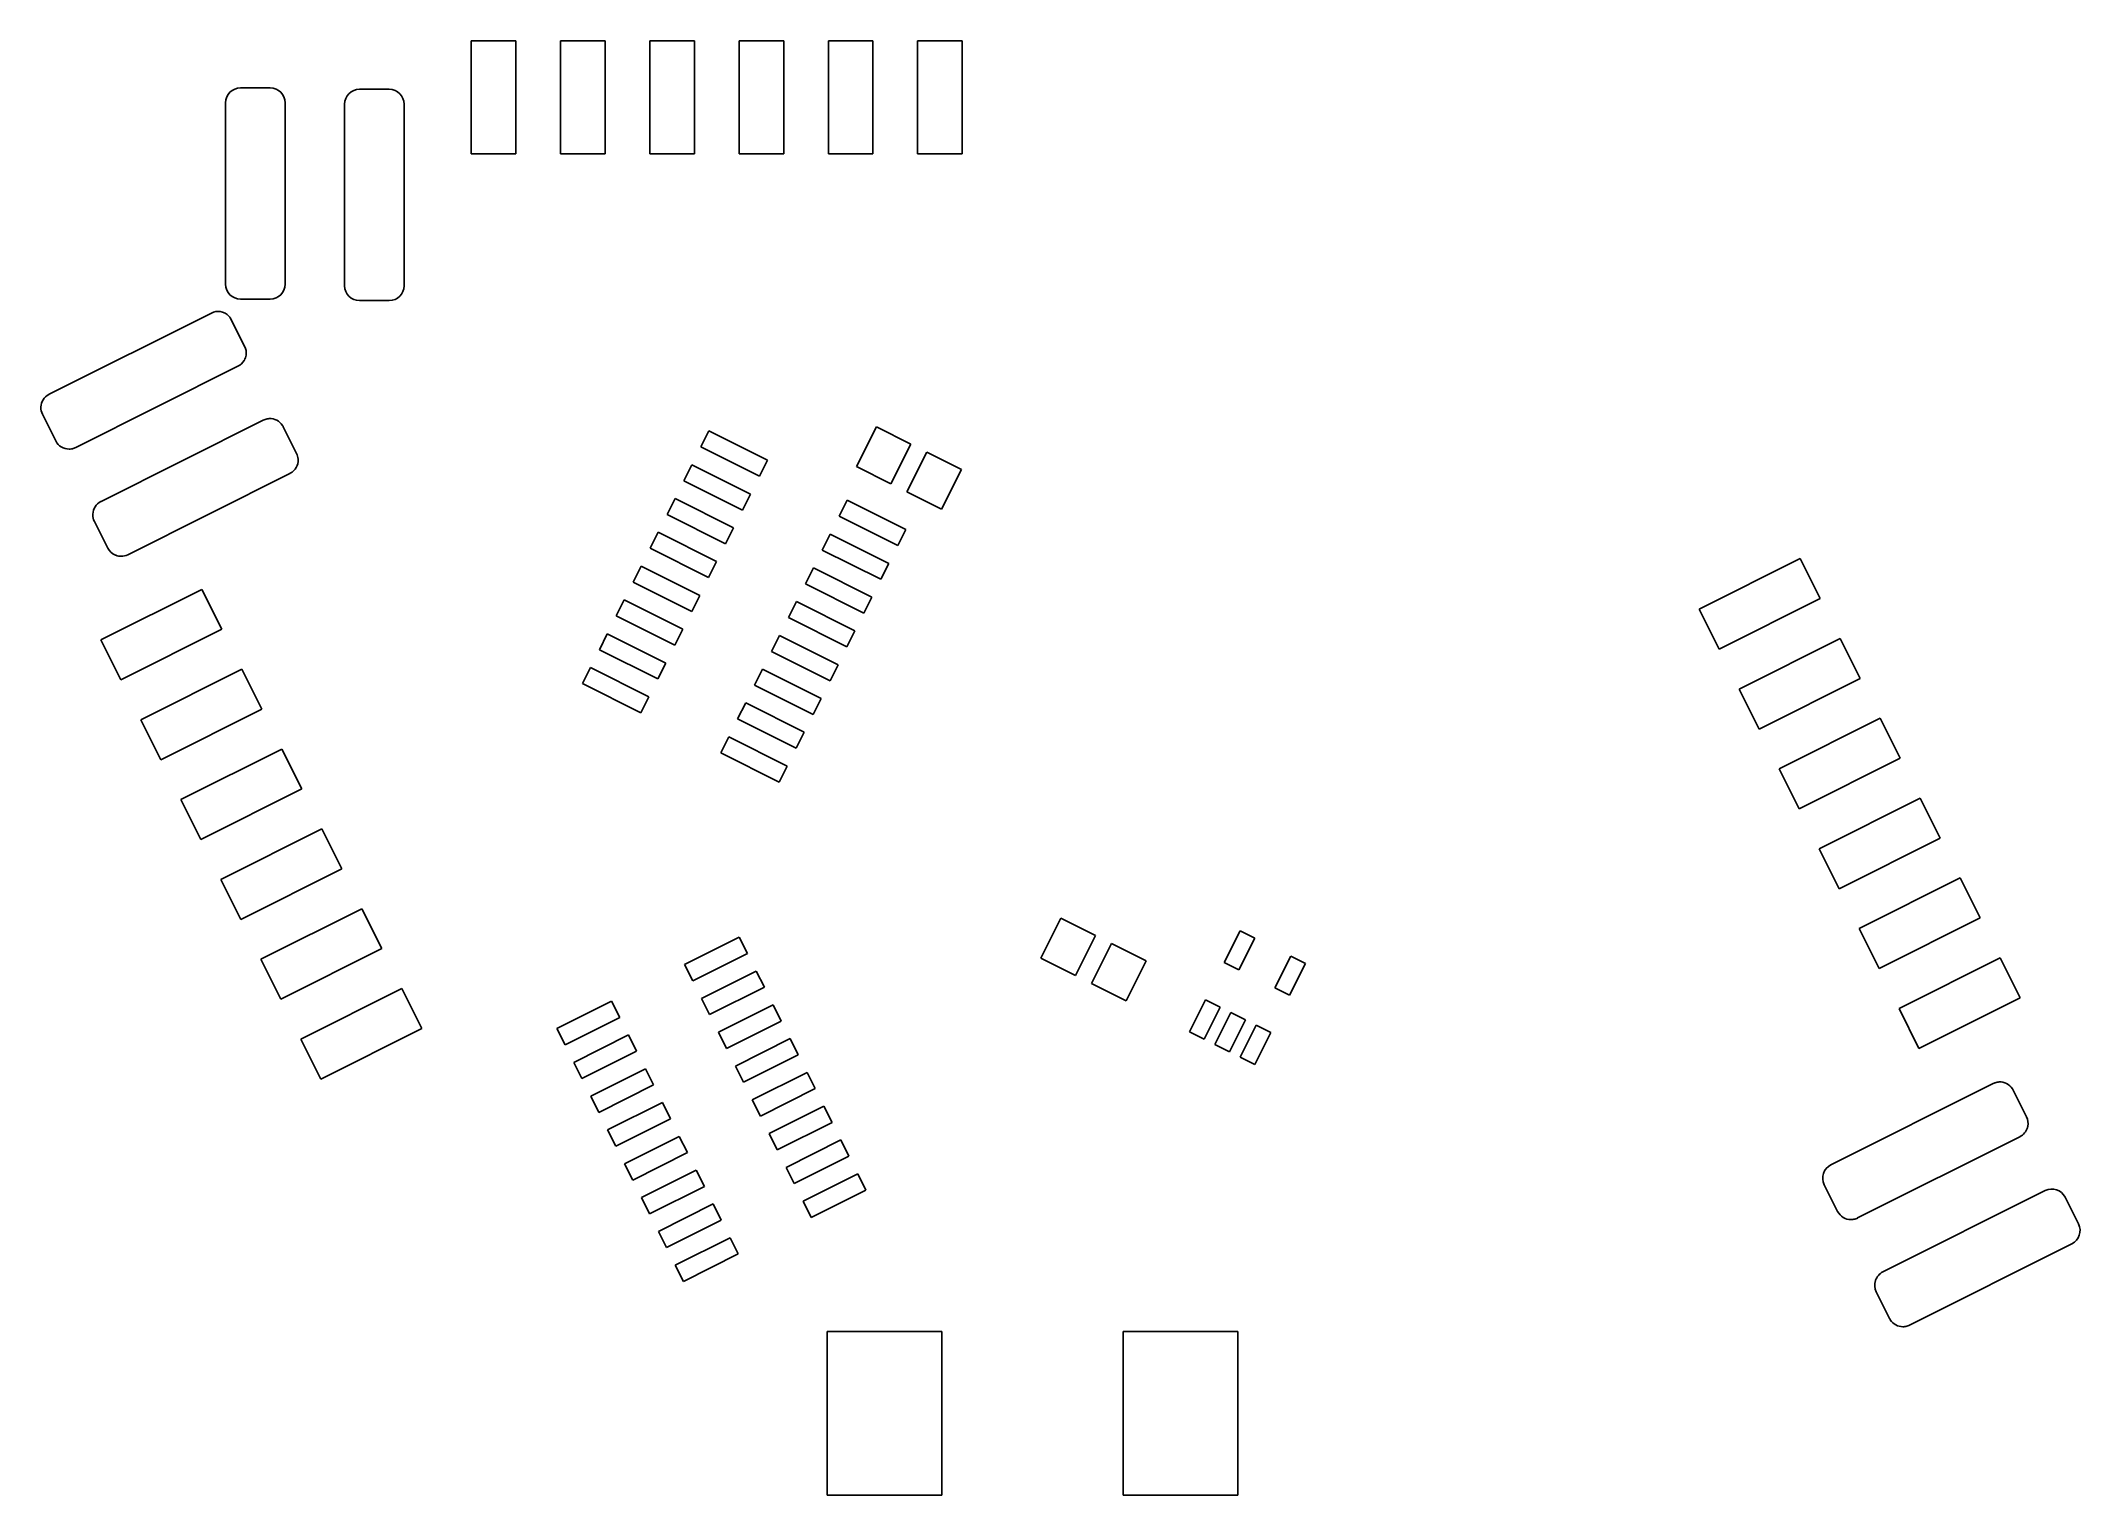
# Model space of a CAD drawing. Header units: inches. Extents: x 70.6 to 139.2, y 124 to 172.9.
import ezdxf

# ---------------------------------------------------------------- set-up
doc = ezdxf.new("R2010")
doc.units = ezdxf.units.IN
doc.header["$MEASUREMENT"] = 0

msp = doc.modelspace()

# ---------------------------------------------------------------- linework, layer by layer
at = {"color": 1, "lineweight": -3}
for p, q in [((86.523, 172.861), (85.023, 172.861)), ((85.023, 172.861), (85.023, 169.061)), ((86.523, 169.061), (86.523, 172.861)), ((89.524, 172.861), (88.024, 172.861)), ((88.024, 172.861), (88.024, 169.061)), ((89.524, 169.061), (89.524, 172.861)), ((92.524, 172.861), (91.024, 172.861)), ((91.024, 172.861), (91.024, 169.061)), ((92.524, 169.061), (92.524, 172.861)), ((95.524, 172.861), (94.024, 172.861)), ((94.024, 172.861), (94.024, 169.061)), ((95.524, 169.061), (95.524, 172.861)), ((98.524, 172.861), (97.024, 172.861)), ((97.024, 172.861), (97.024, 169.061)), ((98.524, 169.061), (98.524, 172.861)), ((101.524, 172.861), (100.024, 172.861)), ((100.024, 172.861), (100.024, 169.061)), ((101.524, 169.061), (101.524, 172.861)), ((85.023, 169.061), (86.523, 169.061)), ((88.024, 169.061), (89.524, 169.061)), ((91.024, 169.061), (92.524, 169.061)), ((94.024, 169.061), (95.524, 169.061)), ((97.024, 169.061), (98.524, 169.061)), ((100.024, 169.061), (101.524, 169.061)), ((98.637, 159.895), (97.965, 158.554)), ((99.799, 159.313), (98.637, 159.895)), ((93.007, 159.753), (92.739, 159.216)), ((92.739, 159.216), (94.706, 158.231)), ((94.974, 158.768), (93.007, 159.753)), ((99.127, 157.971), (99.799, 159.313)), ((92.439, 158.617), (92.17, 158.081)), ((94.406, 157.632), (92.439, 158.617)), ((94.706, 158.231), (94.974, 158.768)), ((97.965, 158.554), (99.127, 157.971)), ((100.335, 159.044), (99.664, 157.703)), ((101.498, 158.462), (100.335, 159.044)), ((92.17, 158.081), (94.137, 157.096)), ((100.826, 157.121), (101.498, 158.462)), ((91.87, 157.482), (91.601, 156.945)), ((93.837, 156.497), (91.87, 157.482)), ((94.137, 157.096), (94.406, 157.632)), ((97.657, 157.424), (97.388, 156.888)), ((99.624, 156.439), (97.657, 157.424)), ((99.664, 157.703), (100.826, 157.121)), ((91.601, 156.945), (93.568, 155.96)), ((93.568, 155.96), (93.837, 156.497)), ((97.388, 156.888), (99.355, 155.903)), ((99.355, 155.903), (99.624, 156.439)), ((91.301, 156.346), (91.033, 155.81)), ((91.033, 155.81), (93, 154.825)), ((93.269, 155.361), (91.301, 156.346)), ((97.088, 156.289), (96.82, 155.752)), ((96.82, 155.752), (98.787, 154.767)), ((99.055, 155.304), (97.088, 156.289)), ((90.733, 155.211), (90.464, 154.674)), ((92.7, 154.226), (90.733, 155.211)), ((93, 154.825), (93.269, 155.361)), ((96.52, 155.153), (96.251, 154.617)), ((98.487, 154.168), (96.52, 155.153)), ((98.787, 154.767), (99.055, 155.304)), ((129.69, 155.461), (126.292, 153.76)), ((130.361, 154.12), (129.69, 155.461)), ((75.97, 154.43), (72.572, 152.729)), ((76.642, 153.089), (75.97, 154.43)), ((90.464, 154.674), (92.431, 153.689)), ((96.251, 154.617), (98.218, 153.632)), ((90.164, 154.075), (89.895, 153.538)), ((92.131, 153.09), (90.164, 154.075)), ((92.431, 153.689), (92.7, 154.226)), ((95.951, 154.018), (95.682, 153.481)), ((97.918, 153.033), (95.951, 154.018)), ((98.218, 153.632), (98.487, 154.168)), ((126.292, 153.76), (126.963, 152.418)), ((126.963, 152.418), (130.361, 154.12)), ((73.244, 151.387), (76.642, 153.089)), ((89.895, 153.538), (91.862, 152.553)), ((91.862, 152.553), (92.131, 153.09)), ((95.682, 153.481), (97.65, 152.496)), ((97.65, 152.496), (97.918, 153.033)), ((72.572, 152.729), (73.244, 151.387)), ((89.595, 152.939), (89.327, 152.403)), ((89.327, 152.403), (91.294, 151.418)), ((91.563, 151.954), (89.595, 152.939)), ((95.382, 152.882), (95.114, 152.346)), ((95.114, 152.346), (97.081, 151.361)), ((97.349, 151.897), (95.382, 152.882)), ((131.033, 152.778), (127.635, 151.077)), ((131.705, 151.437), (131.033, 152.778)), ((77.313, 151.748), (73.916, 150.046)), ((77.985, 150.407), (77.313, 151.748)), ((89.027, 151.804), (88.758, 151.267)), ((90.994, 150.819), (89.027, 151.804)), ((91.294, 151.418), (91.563, 151.954)), ((94.814, 151.746), (94.545, 151.21)), ((96.781, 150.762), (94.814, 151.746)), ((97.081, 151.361), (97.349, 151.897)), ((88.758, 151.267), (90.725, 150.282)), ((94.545, 151.21), (96.512, 150.225)), ((127.635, 151.077), (128.307, 149.736)), ((128.307, 149.736), (131.705, 151.437)), ((74.587, 148.705), (77.985, 150.407)), ((90.725, 150.282), (90.994, 150.819)), ((94.245, 150.611), (93.976, 150.075)), ((96.212, 149.626), (94.245, 150.611)), ((96.512, 150.225), (96.781, 150.762)), ((73.916, 150.046), (74.587, 148.705)), ((93.976, 150.075), (95.943, 149.089)), ((95.943, 149.089), (96.212, 149.626)), ((132.376, 150.096), (128.979, 148.394)), ((133.048, 148.754), (132.376, 150.096)), ((78.657, 149.065), (75.259, 147.364)), ((79.328, 147.724), (78.657, 149.065)), ((93.676, 149.475), (93.408, 148.939)), ((93.408, 148.939), (95.375, 147.954)), ((95.643, 148.49), (93.676, 149.475)), ((95.375, 147.954), (95.643, 148.49)), ((128.979, 148.394), (129.65, 147.053)), ((129.65, 147.053), (133.048, 148.754)), ((75.931, 146.022), (79.328, 147.724)), ((75.259, 147.364), (75.931, 146.022)), ((133.72, 147.413), (130.322, 145.712)), ((134.391, 146.072), (133.72, 147.413)), ((80, 146.383), (76.602, 144.681)), ((80.672, 145.042), (80, 146.383)), ((130.322, 145.712), (130.994, 144.371)), ((130.994, 144.371), (134.391, 146.072)), ((77.274, 143.34), (80.672, 145.042)), ((76.602, 144.681), (77.274, 143.34)), ((135.063, 144.731), (131.665, 143.029)), ((135.735, 143.389), (135.063, 144.731)), ((81.343, 143.7), (77.945, 141.999)), ((82.015, 142.359), (81.343, 143.7)), ((94.032, 142.74), (92.193, 141.819)), ((94.305, 142.195), (94.032, 142.74)), ((104.841, 143.382), (104.169, 142.041)), ((106.003, 142.8), (104.841, 143.382)), ((105.331, 141.458), (106.003, 142.8)), ((110.868, 142.959), (110.331, 141.886)), ((110.823, 141.64), (111.36, 142.713)), ((111.36, 142.713), (110.868, 142.959)), ((131.665, 143.029), (132.337, 141.688)), ((132.337, 141.688), (135.735, 143.389)), ((78.617, 140.658), (82.015, 142.359)), ((92.466, 141.274), (94.305, 142.195)), ((104.169, 142.041), (105.331, 141.458)), ((106.54, 142.531), (105.868, 141.19)), ((107.702, 141.949), (106.54, 142.531)), ((112.567, 142.108), (112.03, 141.036)), ((113.059, 141.862), (112.567, 142.108)), ((136.406, 142.048), (133.009, 140.347)), ((137.078, 140.707), (136.406, 142.048)), ((77.945, 141.999), (78.617, 140.658)), ((92.193, 141.819), (92.466, 141.274)), ((94.601, 141.605), (92.761, 140.684)), ((94.874, 141.06), (94.601, 141.605)), ((107.031, 140.608), (107.702, 141.949)), ((110.331, 141.886), (110.823, 141.64)), ((112.521, 140.789), (113.059, 141.862)), ((82.687, 141.017), (79.289, 139.316)), ((83.358, 139.676), (82.687, 141.017)), ((92.761, 140.684), (93.034, 140.139)), ((93.034, 140.139), (94.874, 141.06)), ((105.868, 141.19), (107.031, 140.608)), ((112.03, 141.036), (112.521, 140.789)), ((133.68, 139.005), (137.078, 140.707)), ((89.74, 140.591), (87.9, 139.67)), ((88.173, 139.125), (90.013, 140.046)), ((90.013, 140.046), (89.74, 140.591)), ((95.17, 140.469), (93.33, 139.548)), ((95.442, 139.924), (95.17, 140.469)), ((109.704, 140.635), (109.166, 139.562)), ((109.658, 139.315), (110.196, 140.388)), ((110.196, 140.388), (109.704, 140.635)), ((110.553, 140.209), (110.016, 139.136)), ((111.045, 139.963), (110.553, 140.209)), ((133.009, 140.347), (133.68, 139.005)), ((79.289, 139.316), (79.961, 137.974)), ((79.961, 137.974), (83.358, 139.676)), ((87.9, 139.67), (88.173, 139.125)), ((90.309, 139.455), (88.469, 138.534)), ((90.581, 138.91), (90.309, 139.455)), ((93.33, 139.548), (93.603, 139.003)), ((93.603, 139.003), (95.442, 139.924)), ((95.738, 139.334), (93.899, 138.413)), ((96.011, 138.789), (95.738, 139.334)), ((109.166, 139.562), (109.658, 139.315)), ((110.508, 138.89), (111.045, 139.963)), ((111.403, 139.784), (110.866, 138.711)), ((111.357, 138.465), (111.895, 139.537)), ((111.895, 139.537), (111.403, 139.784)), ((88.742, 137.989), (90.581, 138.91)), ((94.172, 137.868), (96.011, 138.789)), ((110.016, 139.136), (110.508, 138.89)), ((110.866, 138.711), (111.357, 138.465)), ((88.469, 138.534), (88.742, 137.989)), ((90.877, 138.32), (89.037, 137.399)), ((91.15, 137.775), (90.877, 138.32)), ((93.899, 138.413), (94.172, 137.868)), ((96.307, 138.198), (94.467, 137.277)), ((96.58, 137.653), (96.307, 138.198)), ((89.037, 137.399), (89.31, 136.854)), ((89.31, 136.854), (91.15, 137.775)), ((94.467, 137.277), (94.74, 136.732)), ((94.74, 136.732), (96.58, 137.653)), ((91.446, 137.184), (89.606, 136.263)), ((89.879, 135.718), (91.719, 136.639)), ((91.719, 136.639), (91.446, 137.184)), ((96.876, 137.062), (95.036, 136.141)), ((97.148, 136.517), (96.876, 137.062)), ((89.606, 136.263), (89.879, 135.718)), ((92.014, 136.049), (90.175, 135.127)), ((92.287, 135.504), (92.014, 136.049)), ((95.036, 136.141), (95.309, 135.596)), ((95.309, 135.596), (97.148, 136.517)), ((97.444, 135.927), (95.605, 135.006)), ((97.717, 135.382), (97.444, 135.927)), ((90.448, 134.582), (92.287, 135.504)), ((95.878, 134.461), (97.717, 135.382)), ((90.175, 135.127), (90.448, 134.582)), ((92.583, 134.913), (90.743, 133.992)), ((92.856, 134.368), (92.583, 134.913)), ((95.605, 135.006), (95.878, 134.461)), ((98.013, 134.791), (96.173, 133.87)), ((98.286, 134.246), (98.013, 134.791)), ((90.743, 133.992), (91.016, 133.447)), ((91.016, 133.447), (92.856, 134.368)), ((96.173, 133.87), (96.446, 133.325)), ((96.446, 133.325), (98.286, 134.246)), ((93.152, 133.778), (91.312, 132.856)), ((91.585, 132.311), (93.425, 133.233)), ((93.425, 133.233), (93.152, 133.778)), ((91.312, 132.856), (91.585, 132.311)), ((93.72, 132.642), (91.881, 131.721)), ((93.993, 132.097), (93.72, 132.642)), ((92.154, 131.176), (93.993, 132.097)), ((91.881, 131.721), (92.154, 131.176)), ((100.838, 129.493), (96.988, 129.493)), ((96.988, 129.493), (96.988, 123.992)), ((100.838, 123.992), (100.838, 129.493)), ((110.788, 129.493), (106.938, 129.493)), ((106.938, 129.493), (106.938, 123.992)), ((110.788, 123.992), (110.788, 129.493)), ((96.988, 123.992), (100.838, 123.992)), ((106.938, 123.992), (110.788, 123.992))]:
    msp.add_line(p, q, dxfattribs=at)
for points in [[(76.765, 170.782), (76.765, 171.058), (76.989, 171.282), (77.265, 171.282)], [(77.265, 171.282), (77.265, 171.282), (78.265, 171.282), (78.265, 171.282)], [(78.265, 171.282), (78.541, 171.282), (78.765, 171.058), (78.765, 170.782)], [(80.765, 170.732), (80.765, 171.008), (80.989, 171.232), (81.265, 171.232)], [(81.265, 171.232), (81.265, 171.232), (82.265, 171.232), (82.265, 171.232)], [(82.265, 171.232), (82.541, 171.232), (82.765, 171.008), (82.765, 170.732)], [(76.765, 164.682), (76.765, 164.682), (76.765, 170.782), (76.765, 170.782)], [(78.765, 170.782), (78.765, 170.782), (78.765, 164.682), (78.765, 164.682)], [(80.765, 164.632), (80.765, 164.632), (80.765, 170.732), (80.765, 170.732)], [(82.765, 170.732), (82.765, 170.732), (82.765, 164.632), (82.765, 164.632)], [(77.265, 164.182), (76.989, 164.182), (76.765, 164.406), (76.765, 164.682)], [(78.765, 164.682), (78.765, 164.406), (78.541, 164.182), (78.265, 164.182)], [(78.265, 164.182), (78.265, 164.182), (77.265, 164.182), (77.265, 164.182)], [(81.265, 164.132), (80.989, 164.132), (80.765, 164.356), (80.765, 164.632)], [(82.265, 164.132), (82.265, 164.132), (81.265, 164.132), (81.265, 164.132)], [(82.765, 164.632), (82.765, 164.356), (82.541, 164.132), (82.265, 164.132)], [(70.832, 160.983), (70.832, 160.983), (76.286, 163.714), (76.286, 163.714)], [(76.286, 163.714), (76.381, 163.762), (76.484, 163.777), (76.583, 163.762)], [(76.583, 163.762), (76.697, 163.745), (76.803, 163.689), (76.882, 163.602)], [(76.882, 163.602), (76.911, 163.569), (76.936, 163.532), (76.957, 163.491)], [(76.957, 163.491), (76.957, 163.491), (76.957, 163.49), (76.958, 163.49)], [(76.958, 163.49), (76.958, 163.49), (77.405, 162.597), (77.405, 162.597)], [(77.18, 161.925), (77.18, 161.925), (71.727, 159.195), (71.727, 159.195)], [(77.182, 161.926), (77.181, 161.926), (77.181, 161.925), (77.18, 161.925)], [(77.386, 162.115), (77.339, 162.036), (77.27, 161.97), (77.182, 161.926)], [(77.387, 162.116), (77.387, 162.116), (77.386, 162.116), (77.386, 162.116)], [(77.386, 162.116), (77.387, 162.115), (77.387, 162.115), (77.386, 162.115)], [(77.388, 162.118), (77.388, 162.118), (77.387, 162.117), (77.387, 162.116)], [(77.387, 162.116), (77.387, 162.116), (77.387, 162.116), (77.387, 162.116)], [(77.387, 162.116), (77.387, 162.116), (77.387, 162.116), (77.387, 162.116)], [(77.389, 162.119), (77.388, 162.118), (77.389, 162.119), (77.388, 162.118)], [(77.39, 162.122), (77.39, 162.122), (77.389, 162.121), (77.39, 162.121)], [(77.39, 162.121), (77.389, 162.12), (77.389, 162.119), (77.389, 162.119)], [(77.391, 162.123), (77.391, 162.123), (77.39, 162.123), (77.39, 162.122)], [(77.39, 162.122), (77.39, 162.122), (77.39, 162.122), (77.39, 162.122)], [(77.391, 162.124), (77.391, 162.124), (77.391, 162.124), (77.391, 162.124)], [(77.391, 162.124), (77.391, 162.124), (77.391, 162.123), (77.391, 162.123)], [(77.391, 162.123), (77.391, 162.123), (77.391, 162.123), (77.391, 162.123)], [(77.391, 162.123), (77.391, 162.123), (77.391, 162.123), (77.391, 162.123)], [(77.393, 162.126), (77.393, 162.126), (77.392, 162.126), (77.392, 162.126)], [(77.392, 162.126), (77.392, 162.126), (77.392, 162.126), (77.392, 162.125)], [(77.394, 162.128), (77.394, 162.128), (77.394, 162.128), (77.393, 162.127)], [(77.393, 162.127), (77.393, 162.127), (77.394, 162.127), (77.393, 162.127)], [(77.393, 162.127), (77.393, 162.127), (77.393, 162.127), (77.393, 162.127)], [(77.393, 162.127), (77.393, 162.127), (77.393, 162.126), (77.393, 162.126)], [(77.393, 162.126), (77.393, 162.126), (77.393, 162.126), (77.393, 162.126)], [(77.396, 162.132), (77.395, 162.131), (77.395, 162.13), (77.394, 162.129)], [(77.394, 162.129), (77.394, 162.129), (77.394, 162.129), (77.394, 162.129)], [(77.394, 162.129), (77.394, 162.128), (77.394, 162.128), (77.394, 162.128)], [(77.394, 162.128), (77.394, 162.128), (77.394, 162.128), (77.394, 162.128)], [(77.397, 162.133), (77.396, 162.133), (77.396, 162.132), (77.396, 162.132)], [(77.396, 162.132), (77.396, 162.132), (77.396, 162.132), (77.396, 162.132)], [(77.452, 162.3), (77.444, 162.241), (77.425, 162.185), (77.397, 162.133)], [(77.397, 162.133), (77.397, 162.133), (77.397, 162.133), (77.397, 162.133)], [(77.405, 162.597), (77.452, 162.502), (77.467, 162.4), (77.453, 162.303)], [(77.453, 162.303), (77.453, 162.302), (77.452, 162.302), (77.453, 162.301)], [(77.453, 162.301), (77.453, 162.301), (77.453, 162.301), (77.452, 162.301)], [(77.452, 162.301), (77.452, 162.301), (77.452, 162.3), (77.452, 162.3)], [(77.452, 162.3), (77.452, 162.3), (77.452, 162.3), (77.452, 162.3)], [(77.452, 162.3), (77.452, 162.3), (77.452, 162.3), (77.452, 162.3)], [(77.453, 162.303), (77.453, 162.303), (77.453, 162.303), (77.453, 162.303)], [(77.453, 162.303), (77.453, 162.303), (77.453, 162.303), (77.453, 162.303)], [(70.556, 160.558), (70.564, 160.731), (70.662, 160.895), (70.826, 160.98)], [(70.556, 160.557), (70.556, 160.558), (70.556, 160.558), (70.556, 160.558)], [(70.556, 160.558), (70.556, 160.558), (70.556, 160.558), (70.556, 160.558)], [(70.556, 160.556), (70.556, 160.556), (70.556, 160.556), (70.556, 160.557)], [(70.556, 160.557), (70.556, 160.557), (70.556, 160.557), (70.556, 160.557)], [(70.556, 160.557), (70.556, 160.557), (70.556, 160.557), (70.556, 160.557)], [(70.556, 160.557), (70.556, 160.557), (70.556, 160.557), (70.556, 160.557)], [(70.556, 160.555), (70.556, 160.555), (70.556, 160.556), (70.556, 160.556)], [(70.556, 160.556), (70.556, 160.556), (70.556, 160.556), (70.556, 160.556)], [(70.556, 160.554), (70.556, 160.554), (70.556, 160.554), (70.556, 160.555)], [(70.556, 160.555), (70.556, 160.555), (70.556, 160.555), (70.556, 160.555)], [(70.556, 160.555), (70.556, 160.555), (70.556, 160.555), (70.556, 160.555)], [(70.556, 160.553), (70.556, 160.553), (70.556, 160.554), (70.556, 160.554)], [(70.556, 160.554), (70.556, 160.554), (70.556, 160.554), (70.556, 160.554)], [(70.556, 160.552), (70.556, 160.552), (70.556, 160.553), (70.556, 160.553)], [(70.556, 160.553), (70.556, 160.553), (70.556, 160.553), (70.556, 160.553)], [(70.556, 160.551), (70.556, 160.552), (70.556, 160.552), (70.556, 160.552)], [(70.556, 160.55), (70.556, 160.55), (70.556, 160.55), (70.556, 160.551)], [(70.556, 160.551), (70.556, 160.551), (70.556, 160.551), (70.556, 160.551)], [(70.556, 160.551), (70.556, 160.551), (70.556, 160.551), (70.556, 160.551)], [(70.556, 160.549), (70.556, 160.549), (70.556, 160.55), (70.556, 160.55)], [(70.556, 160.55), (70.556, 160.55), (70.556, 160.55), (70.556, 160.55)], [(70.556, 160.549), (70.556, 160.549), (70.556, 160.549), (70.556, 160.549)], [(70.556, 160.546), (70.556, 160.547), (70.556, 160.547), (70.556, 160.547)], [(70.826, 160.98), (70.826, 160.98), (70.826, 160.98), (70.826, 160.98)], [(70.826, 160.98), (70.826, 160.98), (70.826, 160.98), (70.827, 160.98)], [(70.827, 160.98), (70.827, 160.98), (70.827, 160.981), (70.827, 160.981)], [(70.827, 160.981), (70.827, 160.981), (70.827, 160.981), (70.827, 160.981)], [(70.827, 160.981), (70.828, 160.981), (70.828, 160.981), (70.828, 160.981)], [(70.828, 160.981), (70.828, 160.981), (70.829, 160.982), (70.829, 160.982)], [(70.829, 160.982), (70.829, 160.982), (70.829, 160.982), (70.83, 160.982)], [(70.83, 160.982), (70.831, 160.983), (70.831, 160.983), (70.831, 160.983)], [(70.83, 160.982), (70.83, 160.982), (70.83, 160.982), (70.83, 160.982)], [(70.831, 160.983), (70.831, 160.983), (70.831, 160.983), (70.831, 160.983)], [(70.831, 160.983), (70.831, 160.983), (70.832, 160.983), (70.832, 160.983)], [(70.608, 160.313), (70.572, 160.385), (70.555, 160.462), (70.556, 160.538)], [(70.556, 160.545), (70.556, 160.545), (70.556, 160.546), (70.556, 160.546)], [(70.556, 160.546), (70.556, 160.546), (70.556, 160.546), (70.556, 160.546)], [(70.556, 160.544), (70.556, 160.544), (70.556, 160.545), (70.556, 160.545)], [(70.556, 160.545), (70.556, 160.545), (70.556, 160.545), (70.556, 160.545)], [(70.556, 160.543), (70.556, 160.544), (70.556, 160.544), (70.556, 160.544)], [(70.556, 160.542), (70.556, 160.542), (70.556, 160.543), (70.556, 160.543)], [(70.556, 160.543), (70.556, 160.543), (70.556, 160.543), (70.556, 160.543)], [(70.556, 160.541), (70.556, 160.541), (70.556, 160.541), (70.556, 160.542)], [(70.556, 160.542), (70.556, 160.542), (70.556, 160.542), (70.556, 160.542)], [(70.556, 160.542), (70.556, 160.542), (70.556, 160.542), (70.556, 160.542)], [(70.556, 160.54), (70.556, 160.54), (70.556, 160.541), (70.556, 160.541)], [(70.556, 160.539), (70.556, 160.54), (70.556, 160.54), (70.556, 160.54)], [(70.556, 160.538), (70.556, 160.538), (70.556, 160.538), (70.556, 160.539)], [(70.556, 160.539), (70.556, 160.539), (70.556, 160.539), (70.556, 160.539)], [(70.556, 160.539), (70.556, 160.539), (70.556, 160.539), (70.556, 160.539)], [(70.556, 160.539), (70.556, 160.539), (70.556, 160.539), (70.556, 160.539)], [(70.556, 160.538), (70.556, 160.538), (70.556, 160.538), (70.556, 160.538)], [(70.608, 160.312), (70.608, 160.312), (70.608, 160.313), (70.608, 160.313)], [(70.608, 160.313), (70.608, 160.313), (70.608, 160.313), (70.608, 160.313)], [(70.609, 160.312), (70.609, 160.312), (70.608, 160.312), (70.608, 160.312)], [(70.608, 160.312), (70.608, 160.312), (70.608, 160.312), (70.608, 160.312)], [(70.608, 160.312), (70.608, 160.312), (70.608, 160.312), (70.608, 160.312)], [(71.056, 159.419), (71.056, 159.419), (70.609, 160.312), (70.609, 160.312)], [(70.609, 160.312), (70.609, 160.312), (70.609, 160.312), (70.609, 160.312)], [(72.578, 157.384), (72.578, 157.384), (78.031, 160.115), (78.031, 160.115)], [(78.031, 160.115), (78.032, 160.115), (78.032, 160.115), (78.032, 160.115)], [(78.032, 160.115), (78.051, 160.125), (78.071, 160.133), (78.09, 160.14)], [(78.09, 160.14), (78.09, 160.14), (78.091, 160.14), (78.091, 160.14)], [(78.091, 160.14), (78.091, 160.14), (78.092, 160.141), (78.092, 160.14)], [(78.091, 160.14), (78.091, 160.14), (78.091, 160.14), (78.091, 160.14)], [(78.092, 160.14), (78.136, 160.156), (78.182, 160.165), (78.227, 160.167)], [(78.227, 160.167), (78.227, 160.167), (78.227, 160.167), (78.228, 160.167)], [(78.228, 160.167), (78.404, 160.179), (78.58, 160.092), (78.679, 159.935)], [(78.228, 160.167), (78.228, 160.167), (78.228, 160.167), (78.228, 160.167)], [(78.679, 159.935), (78.679, 159.935), (78.679, 159.935), (78.679, 159.935)], [(78.679, 159.935), (78.679, 159.935), (78.68, 159.934), (78.68, 159.934)], [(78.68, 159.934), (78.68, 159.934), (78.68, 159.934), (78.68, 159.934)], [(78.68, 159.934), (78.68, 159.934), (78.68, 159.934), (78.68, 159.934)], [(78.68, 159.934), (78.68, 159.933), (78.681, 159.933), (78.681, 159.933)], [(78.681, 159.933), (78.681, 159.932), (78.681, 159.932), (78.681, 159.932)], [(78.681, 159.932), (78.681, 159.932), (78.681, 159.931), (78.681, 159.931)], [(78.681, 159.931), (78.682, 159.931), (78.682, 159.93), (78.682, 159.93)], [(78.682, 159.93), (78.682, 159.93), (78.683, 159.93), (78.683, 159.929)], [(78.683, 159.929), (78.683, 159.929), (78.683, 159.929), (78.683, 159.928)], [(78.683, 159.928), (78.683, 159.928), (78.684, 159.928), (78.684, 159.927)], [(78.684, 159.927), (78.684, 159.927), (78.684, 159.927), (78.684, 159.927)], [(78.684, 159.927), (78.684, 159.926), (78.685, 159.926), (78.685, 159.925)], [(78.685, 159.925), (78.685, 159.925), (78.685, 159.925), (78.686, 159.924)], [(78.686, 159.924), (78.686, 159.924), (78.686, 159.924), (78.686, 159.923)], [(78.686, 159.923), (78.686, 159.923), (78.686, 159.923), (78.686, 159.923)], [(78.686, 159.923), (78.687, 159.923), (78.687, 159.923), (78.687, 159.922)], [(78.687, 159.922), (78.687, 159.922), (78.687, 159.922), (78.687, 159.921)], [(78.687, 159.921), (78.687, 159.921), (78.688, 159.921), (78.688, 159.921)], [(78.688, 159.921), (78.688, 159.921), (78.688, 159.92), (78.688, 159.92)], [(78.688, 159.92), (78.688, 159.92), (78.688, 159.919), (78.689, 159.919)], [(78.689, 159.919), (78.689, 159.919), (78.689, 159.92), (78.689, 159.918)], [(78.689, 159.918), (78.689, 159.918), (78.689, 159.918), (78.689, 159.918)], [(78.689, 159.918), (78.69, 159.918), (78.69, 159.917), (78.69, 159.917)], [(78.69, 159.917), (78.69, 159.917), (78.69, 159.916), (78.69, 159.916)], [(78.69, 159.916), (78.691, 159.915), (78.691, 159.915), (78.691, 159.914)], [(78.691, 159.914), (78.691, 159.914), (78.691, 159.914), (78.691, 159.914)], [(78.691, 159.914), (78.692, 159.913), (78.693, 159.912), (78.693, 159.911)], [(78.693, 159.911), (78.693, 159.911), (78.693, 159.911), (78.694, 159.91)], [(78.694, 159.91), (78.694, 159.91), (78.694, 159.91), (78.694, 159.91)], [(78.694, 159.91), (78.694, 159.909), (78.694, 159.909), (78.694, 159.909)], [(78.694, 159.909), (78.694, 159.909), (78.695, 159.909), (78.695, 159.908)], [(78.695, 159.908), (78.695, 159.908), (78.695, 159.908), (78.695, 159.908)], [(78.695, 159.908), (78.695, 159.908), (78.695, 159.908), (78.695, 159.908)], [(78.695, 159.908), (78.696, 159.907), (78.695, 159.907), (78.696, 159.906)], [(78.696, 159.906), (78.696, 159.906), (78.696, 159.906), (78.696, 159.905)], [(78.696, 159.905), (78.696, 159.905), (78.696, 159.905), (78.697, 159.904)], [(78.697, 159.904), (78.697, 159.904), (78.697, 159.904), (78.697, 159.903)], [(78.697, 159.903), (78.697, 159.903), (78.698, 159.903), (78.698, 159.903)], [(78.698, 159.903), (78.698, 159.903), (78.698, 159.903), (78.698, 159.902)], [(78.698, 159.902), (78.698, 159.902), (78.698, 159.902), (78.698, 159.902)], [(78.698, 159.902), (78.698, 159.902), (78.698, 159.902), (78.699, 159.901)], [(78.699, 159.901), (78.699, 159.901), (78.699, 159.901), (78.699, 159.9)], [(78.699, 159.9), (78.699, 159.9), (78.699, 159.9), (78.7, 159.899)], [(78.7, 159.899), (78.7, 159.899), (78.7, 159.899), (78.7, 159.898)], [(78.7, 159.898), (78.701, 159.898), (78.701, 159.897), (78.701, 159.897)], [(78.701, 159.897), (78.701, 159.897), (78.701, 159.897), (78.701, 159.896)], [(78.701, 159.896), (78.701, 159.896), (78.702, 159.895), (78.702, 159.895)], [(78.702, 159.895), (78.702, 159.895), (78.702, 159.894), (78.702, 159.894)], [(78.702, 159.894), (78.702, 159.894), (78.702, 159.894), (78.702, 159.894)], [(78.702, 159.894), (78.703, 159.893), (78.703, 159.893), (78.703, 159.893)], [(78.703, 159.893), (78.703, 159.893), (78.703, 159.892), (78.703, 159.892)], [(78.703, 159.892), (78.703, 159.892), (79.151, 158.998), (79.151, 158.998)], [(71.056, 159.418), (71.056, 159.418), (71.056, 159.419), (71.056, 159.419)], [(71.504, 159.142), (71.32, 159.142), (71.144, 159.243), (71.056, 159.418)], [(71.727, 159.195), (71.692, 159.177), (71.655, 159.164), (71.618, 159.155)], [(71.584, 159.148), (71.557, 159.144), (71.53, 159.142), (71.504, 159.142)], [(71.585, 159.148), (71.585, 159.148), (71.584, 159.148), (71.584, 159.148)], [(71.584, 159.148), (71.584, 159.148), (71.584, 159.148), (71.584, 159.148)], [(71.586, 159.148), (71.586, 159.148), (71.585, 159.148), (71.585, 159.148)], [(71.587, 159.148), (71.587, 159.148), (71.586, 159.149), (71.586, 159.148)], [(71.586, 159.148), (71.586, 159.148), (71.586, 159.148), (71.586, 159.148)], [(71.588, 159.149), (71.587, 159.149), (71.587, 159.148), (71.587, 159.148)], [(71.589, 159.149), (71.588, 159.149), (71.588, 159.149), (71.588, 159.149)], [(71.59, 159.149), (71.59, 159.149), (71.589, 159.149), (71.589, 159.149)], [(71.589, 159.149), (71.589, 159.149), (71.589, 159.149), (71.589, 159.149)], [(71.591, 159.149), (71.591, 159.149), (71.59, 159.149), (71.59, 159.149)], [(71.59, 159.149), (71.59, 159.149), (71.59, 159.149), (71.59, 159.149)], [(71.592, 159.149), (71.592, 159.149), (71.592, 159.149), (71.591, 159.149)], [(71.591, 159.149), (71.591, 159.149), (71.591, 159.149), (71.591, 159.149)], [(71.593, 159.15), (71.593, 159.149), (71.593, 159.149), (71.592, 159.149)], [(71.596, 159.15), (71.596, 159.15), (71.595, 159.15), (71.595, 159.15)], [(71.597, 159.15), (71.597, 159.15), (71.596, 159.15), (71.596, 159.15)], [(71.596, 159.15), (71.596, 159.15), (71.596, 159.15), (71.596, 159.15)], [(71.598, 159.15), (71.598, 159.15), (71.597, 159.15), (71.597, 159.15)], [(71.597, 159.15), (71.597, 159.15), (71.597, 159.15), (71.597, 159.15)], [(71.599, 159.151), (71.599, 159.15), (71.598, 159.15), (71.598, 159.15)], [(71.598, 159.15), (71.598, 159.15), (71.598, 159.15), (71.598, 159.15)], [(71.6, 159.151), (71.6, 159.151), (71.6, 159.15), (71.599, 159.151)], [(71.603, 159.152), (71.603, 159.151), (71.601, 159.151), (71.6, 159.151)], [(71.6, 159.151), (71.6, 159.151), (71.6, 159.151), (71.6, 159.151)], [(71.604, 159.152), (71.604, 159.152), (71.603, 159.151), (71.603, 159.152)], [(71.605, 159.152), (71.605, 159.152), (71.604, 159.152), (71.604, 159.152)], [(71.604, 159.152), (71.604, 159.152), (71.604, 159.152), (71.604, 159.152)], [(71.606, 159.152), (71.606, 159.152), (71.606, 159.152), (71.605, 159.152)], [(71.605, 159.152), (71.605, 159.152), (71.605, 159.152), (71.605, 159.152)], [(71.605, 159.152), (71.605, 159.152), (71.605, 159.152), (71.605, 159.152)], [(71.607, 159.152), (71.607, 159.152), (71.606, 159.152), (71.606, 159.152)], [(71.606, 159.152), (71.606, 159.152), (71.606, 159.152), (71.606, 159.152)], [(71.608, 159.153), (71.608, 159.153), (71.608, 159.152), (71.607, 159.152)], [(71.607, 159.152), (71.607, 159.152), (71.607, 159.152), (71.607, 159.152)], [(71.609, 159.153), (71.609, 159.153), (71.608, 159.153), (71.608, 159.153)], [(71.61, 159.153), (71.609, 159.153), (71.609, 159.153), (71.609, 159.153)], [(71.611, 159.153), (71.611, 159.153), (71.611, 159.153), (71.61, 159.153)], [(71.61, 159.153), (71.61, 159.153), (71.61, 159.153), (71.61, 159.153)], [(71.612, 159.153), (71.612, 159.153), (71.611, 159.153), (71.611, 159.153)], [(71.613, 159.154), (71.613, 159.154), (71.613, 159.154), (71.612, 159.153)], [(71.614, 159.154), (71.614, 159.154), (71.614, 159.154), (71.613, 159.154)], [(71.613, 159.154), (71.613, 159.154), (71.613, 159.154), (71.613, 159.154)], [(71.615, 159.154), (71.615, 159.154), (71.614, 159.154), (71.614, 159.154)], [(71.616, 159.154), (71.616, 159.154), (71.615, 159.154), (71.615, 159.154)], [(71.615, 159.154), (71.615, 159.154), (71.615, 159.154), (71.615, 159.154)], [(71.617, 159.154), (71.617, 159.154), (71.616, 159.154), (71.616, 159.154)], [(71.616, 159.154), (71.616, 159.154), (71.616, 159.154), (71.616, 159.154)], [(71.616, 159.154), (71.616, 159.154), (71.616, 159.154), (71.616, 159.154)], [(71.618, 159.155), (71.618, 159.155), (71.617, 159.155), (71.617, 159.154)], [(71.618, 159.155), (71.618, 159.155), (71.618, 159.155), (71.618, 159.155)], [(79.204, 158.79), (79.21, 158.604), (79.111, 158.424), (78.937, 158.332)], [(79.151, 158.998), (79.151, 158.998), (79.151, 158.998), (79.151, 158.998)], [(79.151, 158.998), (79.151, 158.998), (79.151, 158.998), (79.151, 158.998)], [(79.151, 158.998), (79.182, 158.937), (79.199, 158.873), (79.203, 158.809)], [(79.203, 158.809), (79.203, 158.809), (79.203, 158.809), (79.203, 158.809)], [(79.203, 158.809), (79.203, 158.808), (79.203, 158.808), (79.203, 158.808)], [(79.203, 158.808), (79.203, 158.808), (79.203, 158.808), (79.203, 158.808)], [(79.203, 158.808), (79.203, 158.807), (79.203, 158.807), (79.203, 158.806)], [(79.203, 158.806), (79.203, 158.806), (79.203, 158.806), (79.203, 158.806)], [(79.203, 158.806), (79.203, 158.806), (79.203, 158.806), (79.203, 158.806)], [(79.203, 158.806), (79.203, 158.806), (79.203, 158.805), (79.203, 158.805)], [(79.203, 158.805), (79.203, 158.805), (79.203, 158.804), (79.203, 158.804)], [(79.203, 158.804), (79.203, 158.804), (79.203, 158.804), (79.203, 158.804)], [(79.203, 158.804), (79.203, 158.804), (79.203, 158.803), (79.203, 158.803)], [(79.203, 158.803), (79.203, 158.803), (79.203, 158.803), (79.203, 158.803)], [(79.203, 158.803), (79.203, 158.803), (79.203, 158.802), (79.203, 158.802)], [(79.203, 158.802), (79.203, 158.802), (79.203, 158.802), (79.203, 158.802)], [(79.204, 158.799), (79.204, 158.799), (79.204, 158.798), (79.204, 158.798)], [(79.204, 158.798), (79.204, 158.798), (79.204, 158.798), (79.204, 158.798)], [(79.204, 158.798), (79.204, 158.798), (79.204, 158.797), (79.204, 158.797)], [(79.204, 158.797), (79.204, 158.797), (79.204, 158.797), (79.204, 158.797)], [(79.204, 158.797), (79.204, 158.797), (79.204, 158.796), (79.204, 158.796)], [(79.204, 158.796), (79.204, 158.796), (79.204, 158.796), (79.204, 158.796)], [(79.204, 158.796), (79.204, 158.796), (79.204, 158.795), (79.204, 158.795)], [(79.204, 158.795), (79.204, 158.795), (79.204, 158.795), (79.204, 158.795)], [(79.204, 158.795), (79.204, 158.795), (79.204, 158.795), (79.204, 158.795)], [(79.204, 158.795), (79.204, 158.795), (79.204, 158.794), (79.204, 158.794)], [(79.204, 158.794), (79.204, 158.794), (79.204, 158.794), (79.204, 158.794)], [(79.204, 158.794), (79.204, 158.794), (79.204, 158.794), (79.204, 158.794)], [(79.204, 158.794), (79.204, 158.793), (79.204, 158.793), (79.204, 158.792)], [(79.204, 158.792), (79.204, 158.792), (79.204, 158.792), (79.204, 158.792)], [(79.204, 158.792), (79.204, 158.791), (79.204, 158.79), (79.204, 158.79)], [(79.204, 158.79), (79.204, 158.79), (79.204, 158.79), (79.204, 158.79)], [(78.928, 158.327), (78.928, 158.327), (73.474, 155.595), (73.474, 155.595)], [(78.929, 158.327), (78.929, 158.327), (78.928, 158.327), (78.928, 158.327)], [(78.928, 158.327), (78.928, 158.327), (78.928, 158.327), (78.928, 158.327)], [(78.928, 158.327), (78.928, 158.327), (78.928, 158.327), (78.928, 158.327)], [(78.93, 158.328), (78.93, 158.328), (78.93, 158.328), (78.929, 158.328)], [(78.929, 158.328), (78.929, 158.328), (78.929, 158.328), (78.929, 158.328)], [(78.929, 158.328), (78.929, 158.328), (78.929, 158.327), (78.929, 158.327)], [(78.931, 158.328), (78.931, 158.328), (78.93, 158.328), (78.93, 158.328)], [(78.93, 158.328), (78.93, 158.328), (78.93, 158.328), (78.93, 158.328)], [(78.932, 158.329), (78.931, 158.329), (78.931, 158.329), (78.931, 158.328)], [(78.931, 158.328), (78.931, 158.328), (78.931, 158.328), (78.931, 158.328)], [(78.933, 158.33), (78.933, 158.33), (78.933, 158.33), (78.932, 158.329)], [(78.932, 158.329), (78.932, 158.329), (78.932, 158.329), (78.932, 158.329)], [(78.934, 158.33), (78.934, 158.33), (78.933, 158.33), (78.933, 158.33)], [(78.935, 158.33), (78.934, 158.33), (78.934, 158.33), (78.934, 158.33)], [(78.936, 158.331), (78.936, 158.331), (78.935, 158.331), (78.935, 158.331)], [(78.935, 158.331), (78.935, 158.331), (78.935, 158.331), (78.935, 158.33)], [(78.935, 158.33), (78.935, 158.33), (78.935, 158.33), (78.935, 158.33)], [(78.937, 158.332), (78.937, 158.332), (78.937, 158.331), (78.936, 158.331)], [(78.936, 158.331), (78.936, 158.331), (78.936, 158.331), (78.936, 158.331)], [(78.937, 158.332), (78.937, 158.332), (78.937, 158.332), (78.937, 158.332)], [(78.937, 158.332), (78.937, 158.332), (78.937, 158.332), (78.937, 158.332)], [(72.302, 156.959), (72.31, 157.132), (72.408, 157.296), (72.572, 157.381)], [(72.572, 157.381), (72.572, 157.381), (72.572, 157.381), (72.572, 157.381)], [(72.572, 157.381), (72.572, 157.381), (72.573, 157.381), (72.573, 157.381)], [(72.573, 157.381), (72.573, 157.381), (72.574, 157.382), (72.574, 157.382)], [(72.573, 157.381), (72.573, 157.381), (72.573, 157.381), (72.573, 157.381)], [(72.574, 157.382), (72.575, 157.382), (72.575, 157.383), (72.575, 157.382)], [(72.574, 157.382), (72.574, 157.382), (72.574, 157.382), (72.574, 157.382)], [(72.575, 157.382), (72.575, 157.382), (72.576, 157.383), (72.576, 157.383)], [(72.576, 157.383), (72.577, 157.384), (72.577, 157.384), (72.577, 157.384)], [(72.576, 157.383), (72.576, 157.383), (72.576, 157.383), (72.576, 157.383)], [(72.577, 157.384), (72.577, 157.384), (72.577, 157.384), (72.577, 157.384)], [(72.577, 157.384), (72.577, 157.384), (72.578, 157.384), (72.578, 157.384)], [(72.302, 156.958), (72.302, 156.959), (72.302, 156.959), (72.302, 156.959)], [(72.302, 156.959), (72.302, 156.959), (72.302, 156.959), (72.302, 156.959)], [(72.302, 156.957), (72.302, 156.957), (72.302, 156.957), (72.302, 156.958)], [(72.302, 156.958), (72.302, 156.958), (72.302, 156.958), (72.302, 156.958)], [(72.302, 156.958), (72.302, 156.958), (72.302, 156.958), (72.302, 156.958)], [(72.302, 156.958), (72.302, 156.958), (72.302, 156.958), (72.302, 156.958)], [(72.302, 156.956), (72.302, 156.956), (72.302, 156.957), (72.302, 156.957)], [(72.302, 156.957), (72.302, 156.957), (72.302, 156.957), (72.302, 156.957)], [(72.302, 156.955), (72.302, 156.955), (72.302, 156.956), (72.302, 156.956)], [(72.302, 156.956), (72.302, 156.956), (72.302, 156.956), (72.302, 156.956)], [(72.302, 156.954), (72.302, 156.954), (72.302, 156.955), (72.302, 156.955)], [(72.302, 156.955), (72.302, 156.955), (72.302, 156.955), (72.302, 156.955)], [(72.302, 156.953), (72.302, 156.953), (72.302, 156.954), (72.302, 156.954)], [(72.302, 156.954), (72.302, 156.954), (72.302, 156.954), (72.302, 156.954)], [(72.302, 156.954), (72.302, 156.954), (72.302, 156.954), (72.302, 156.954)], [(72.302, 156.952), (72.302, 156.953), (72.302, 156.953), (72.302, 156.953)], [(72.302, 156.951), (72.302, 156.951), (72.302, 156.952), (72.302, 156.952)], [(72.302, 156.952), (72.302, 156.952), (72.302, 156.952), (72.302, 156.952)], [(72.302, 156.95), (72.302, 156.95), (72.302, 156.951), (72.302, 156.951)], [(72.302, 156.951), (72.302, 156.951), (72.302, 156.951), (72.302, 156.951)], [(72.302, 156.951), (72.302, 156.951), (72.302, 156.951), (72.302, 156.951)], [(72.302, 156.949), (72.302, 156.949), (72.302, 156.95), (72.302, 156.95)], [(72.302, 156.948), (72.302, 156.948), (72.302, 156.948), (72.302, 156.949)], [(72.302, 156.949), (72.302, 156.949), (72.302, 156.949), (72.302, 156.949)], [(72.302, 156.947), (72.302, 156.947), (72.302, 156.948), (72.302, 156.948)], [(72.302, 156.946), (72.302, 156.947), (72.302, 156.947), (72.302, 156.947)], [(72.302, 156.945), (72.302, 156.945), (72.302, 156.946), (72.302, 156.946)], [(72.302, 156.946), (72.302, 156.946), (72.302, 156.946), (72.302, 156.946)], [(72.302, 156.946), (72.302, 156.946), (72.302, 156.946), (72.302, 156.946)], [(72.302, 156.944), (72.302, 156.945), (72.302, 156.945), (72.302, 156.945)], [(72.302, 156.943), (72.302, 156.943), (72.302, 156.944), (72.302, 156.944)], [(72.302, 156.944), (72.302, 156.944), (72.302, 156.944), (72.302, 156.944)], [(72.302, 156.942), (72.302, 156.942), (72.302, 156.942), (72.302, 156.943)], [(72.302, 156.943), (72.302, 156.943), (72.302, 156.943), (72.302, 156.943)], [(72.302, 156.943), (72.302, 156.943), (72.302, 156.943), (72.302, 156.943)], [(72.302, 156.941), (72.302, 156.941), (72.302, 156.942), (72.302, 156.942)], [(72.302, 156.94), (72.302, 156.941), (72.302, 156.941), (72.302, 156.941)], [(72.302, 156.939), (72.302, 156.939), (72.302, 156.939), (72.302, 156.94)], [(72.302, 156.94), (72.302, 156.94), (72.302, 156.94), (72.302, 156.94)], [(72.302, 156.94), (72.302, 156.94), (72.302, 156.94), (72.302, 156.94)], [(72.302, 156.94), (72.302, 156.94), (72.302, 156.94), (72.302, 156.94)], [(72.354, 156.714), (72.318, 156.786), (72.302, 156.863), (72.302, 156.939)], [(72.302, 156.939), (72.302, 156.939), (72.302, 156.939), (72.302, 156.939)], [(72.355, 156.713), (72.355, 156.713), (72.355, 156.714), (72.354, 156.714)], [(72.354, 156.714), (72.354, 156.714), (72.354, 156.714), (72.354, 156.714)], [(72.802, 155.819), (72.802, 155.819), (72.355, 156.713), (72.355, 156.713)], [(72.355, 156.713), (72.355, 156.713), (72.355, 156.713), (72.355, 156.713)], [(72.355, 156.713), (72.355, 156.713), (72.355, 156.713), (72.355, 156.713)], [(72.355, 156.713), (72.355, 156.713), (72.355, 156.713), (72.355, 156.713)], [(72.355, 156.713), (72.355, 156.713), (72.355, 156.713), (72.355, 156.713)], [(73.042, 155.588), (72.942, 155.633), (72.856, 155.712), (72.802, 155.819)], [(73.043, 155.587), (73.043, 155.587), (73.042, 155.588), (73.042, 155.588)], [(73.044, 155.587), (73.044, 155.587), (73.044, 155.586), (73.043, 155.587)], [(73.043, 155.587), (73.043, 155.587), (73.043, 155.587), (73.043, 155.587)], [(73.043, 155.587), (73.043, 155.587), (73.043, 155.587), (73.043, 155.587)], [(73.045, 155.586), (73.045, 155.586), (73.045, 155.586), (73.044, 155.587)], [(73.047, 155.586), (73.047, 155.586), (73.046, 155.586), (73.045, 155.586)], [(73.049, 155.584), (73.049, 155.585), (73.049, 155.585), (73.048, 155.585)], [(73.05, 155.584), (73.05, 155.584), (73.049, 155.584), (73.049, 155.584)], [(73.051, 155.584), (73.05, 155.584), (73.05, 155.584), (73.05, 155.584)], [(73.051, 155.583), (73.051, 155.583), (73.051, 155.584), (73.051, 155.584)], [(73.052, 155.583), (73.052, 155.583), (73.052, 155.583), (73.051, 155.583)], [(73.053, 155.583), (73.053, 155.583), (73.052, 155.583), (73.052, 155.583)], [(73.056, 155.582), (73.056, 155.582), (73.056, 155.582), (73.055, 155.582)], [(73.055, 155.582), (73.055, 155.582), (73.055, 155.582), (73.055, 155.582)], [(73.057, 155.581), (73.057, 155.581), (73.056, 155.581), (73.056, 155.582)], [(73.058, 155.581), (73.057, 155.581), (73.057, 155.581), (73.057, 155.581)], [(73.059, 155.58), (73.058, 155.581), (73.058, 155.581), (73.058, 155.581)], [(73.06, 155.58), (73.059, 155.58), (73.059, 155.58), (73.059, 155.58)], [(73.061, 155.579), (73.06, 155.58), (73.06, 155.58), (73.06, 155.58)], [(73.062, 155.579), (73.062, 155.579), (73.061, 155.579), (73.061, 155.579)], [(73.063, 155.578), (73.063, 155.579), (73.063, 155.579), (73.062, 155.579)], [(73.062, 155.579), (73.062, 155.579), (73.062, 155.579), (73.062, 155.579)], [(73.066, 155.578), (73.066, 155.578), (73.065, 155.578), (73.065, 155.578)], [(73.067, 155.577), (73.066, 155.577), (73.066, 155.577), (73.066, 155.578)], [(73.068, 155.577), (73.068, 155.577), (73.067, 155.577), (73.067, 155.577)], [(73.067, 155.577), (73.067, 155.577), (73.067, 155.577), (73.067, 155.577)], [(73.069, 155.576), (73.068, 155.577), (73.068, 155.577), (73.068, 155.577)], [(73.07, 155.576), (73.069, 155.576), (73.068, 155.576), (73.069, 155.576)], [(73.071, 155.576), (73.07, 155.576), (73.07, 155.576), (73.07, 155.576)], [(73.07, 155.576), (73.07, 155.576), (73.07, 155.576), (73.07, 155.576)], [(73.072, 155.575), (73.072, 155.575), (73.071, 155.576), (73.071, 155.576)], [(73.071, 155.576), (73.071, 155.576), (73.071, 155.576), (73.071, 155.576)], [(73.073, 155.575), (73.072, 155.575), (73.072, 155.575), (73.072, 155.575)], [(73.072, 155.575), (73.072, 155.575), (73.072, 155.575), (73.072, 155.575)], [(73.074, 155.574), (73.073, 155.575), (73.073, 155.575), (73.073, 155.575)], [(73.25, 155.542), (73.19, 155.542), (73.13, 155.553), (73.074, 155.574)], [(73.074, 155.574), (73.074, 155.574), (73.074, 155.574), (73.074, 155.574)], [(73.474, 155.595), (73.402, 155.559), (73.325, 155.542), (73.25, 155.542)], [(130.723, 135.094), (130.723, 135.094), (136.175, 137.824), (136.175, 137.824)], [(136.175, 137.824), (136.175, 137.824), (136.176, 137.824), (136.176, 137.824)], [(136.176, 137.824), (136.195, 137.834), (136.215, 137.842), (136.234, 137.849)], [(136.234, 137.849), (136.234, 137.849), (136.234, 137.849), (136.235, 137.849)], [(136.235, 137.849), (136.235, 137.849), (136.235, 137.85), (136.236, 137.85)], [(136.235, 137.849), (136.235, 137.849), (136.235, 137.849), (136.235, 137.849)], [(136.236, 137.85), (136.28, 137.865), (136.326, 137.874), (136.371, 137.877)], [(136.236, 137.85), (136.236, 137.85), (136.236, 137.85), (136.236, 137.85)], [(136.371, 137.877), (136.371, 137.877), (136.371, 137.877), (136.371, 137.877)], [(136.371, 137.877), (136.371, 137.877), (136.372, 137.877), (136.372, 137.877)], [(136.372, 137.877), (136.546, 137.891), (136.723, 137.801), (136.823, 137.645)], [(136.823, 137.645), (136.823, 137.645), (136.823, 137.645), (136.823, 137.645)], [(136.823, 137.645), (136.823, 137.644), (136.823, 137.644), (136.823, 137.644)], [(136.823, 137.644), (136.823, 137.644), (136.823, 137.644), (136.823, 137.644)], [(136.823, 137.644), (136.823, 137.643), (136.824, 137.642), (136.824, 137.643)], [(136.824, 137.643), (136.824, 137.642), (136.824, 137.642), (136.824, 137.642)], [(136.824, 137.642), (136.824, 137.642), (136.824, 137.642), (136.824, 137.642)], [(136.824, 137.642), (136.825, 137.641), (136.825, 137.641), (136.825, 137.641)], [(136.825, 137.641), (136.825, 137.641), (136.825, 137.64), (136.825, 137.64)], [(136.825, 137.64), (136.825, 137.64), (136.826, 137.64), (136.826, 137.639)], [(136.826, 137.639), (136.826, 137.639), (136.826, 137.639), (136.826, 137.639)], [(136.826, 137.639), (136.826, 137.639), (136.826, 137.639), (136.826, 137.638)], [(136.826, 137.638), (136.826, 137.638), (136.826, 137.638), (136.827, 137.638)], [(136.827, 137.638), (136.827, 137.637), (136.827, 137.637), (136.827, 137.637)], [(136.827, 137.637), (136.827, 137.637), (136.827, 137.637), (136.827, 137.637)], [(136.829, 137.635), (136.829, 137.635), (136.829, 137.634), (136.829, 137.634)], [(136.829, 137.634), (136.829, 137.634), (136.829, 137.634), (136.829, 137.634)], [(136.829, 137.634), (136.83, 137.633), (136.83, 137.633), (136.83, 137.633)], [(136.83, 137.633), (136.83, 137.633), (136.83, 137.633), (136.83, 137.633)], [(136.83, 137.633), (136.83, 137.633), (136.83, 137.633), (136.831, 137.632)], [(136.831, 137.632), (136.831, 137.632), (136.831, 137.631), (136.831, 137.631)], [(136.831, 137.631), (136.831, 137.631), (136.831, 137.631), (136.831, 137.631)], [(136.831, 137.631), (136.831, 137.631), (136.831, 137.631), (136.831, 137.63)], [(136.831, 137.63), (136.831, 137.63), (136.832, 137.63), (136.832, 137.629)], [(136.832, 137.629), (136.832, 137.629), (136.832, 137.629), (136.832, 137.629)], [(136.832, 137.629), (136.832, 137.629), (136.832, 137.629), (136.832, 137.628)], [(136.832, 137.628), (136.832, 137.628), (136.832, 137.628), (136.832, 137.628)], [(136.832, 137.628), (136.833, 137.628), (136.833, 137.628), (136.833, 137.627)], [(136.833, 137.627), (136.833, 137.627), (136.833, 137.627), (136.833, 137.627)], [(136.833, 137.627), (136.833, 137.627), (136.833, 137.627), (136.833, 137.626)], [(136.833, 137.626), (136.833, 137.626), (136.834, 137.626), (136.834, 137.625)], [(136.834, 137.625), (136.834, 137.625), (136.834, 137.625), (136.834, 137.625)], [(136.834, 137.625), (136.834, 137.625), (136.835, 137.624), (136.835, 137.623)], [(136.835, 137.623), (136.835, 137.623), (136.835, 137.623), (136.835, 137.623)], [(136.835, 137.623), (136.836, 137.623), (136.836, 137.622), (136.837, 137.621)], [(136.837, 137.621), (136.837, 137.621), (136.837, 137.621), (136.837, 137.621)], [(136.837, 137.621), (136.837, 137.62), (136.837, 137.62), (136.837, 137.62)], [(136.837, 137.62), (136.837, 137.62), (136.837, 137.62), (136.837, 137.62)], [(136.837, 137.62), (136.837, 137.619), (136.838, 137.619), (136.838, 137.618)], [(136.838, 137.618), (136.838, 137.618), (136.838, 137.618), (136.838, 137.618)], [(136.838, 137.618), (136.838, 137.618), (136.838, 137.618), (136.839, 137.617)], [(136.839, 137.617), (136.839, 137.617), (136.839, 137.617), (136.839, 137.617)], [(136.839, 137.617), (136.839, 137.617), (136.839, 137.617), (136.839, 137.617)], [(136.839, 137.617), (136.839, 137.617), (136.839, 137.616), (136.839, 137.616)], [(136.839, 137.616), (136.839, 137.616), (136.84, 137.616), (136.84, 137.616)], [(136.84, 137.616), (136.84, 137.615), (136.84, 137.615), (136.84, 137.615)], [(136.84, 137.615), (136.84, 137.615), (136.84, 137.615), (136.84, 137.615)], [(136.84, 137.615), (136.84, 137.615), (136.84, 137.614), (136.84, 137.614)], [(136.84, 137.614), (136.84, 137.614), (136.841, 137.614), (136.841, 137.614)], [(136.841, 137.614), (136.841, 137.614), (136.84, 137.614), (136.841, 137.613)], [(136.841, 137.613), (136.841, 137.613), (136.841, 137.613), (136.841, 137.612)], [(136.841, 137.612), (136.841, 137.612), (136.842, 137.612), (136.842, 137.612)], [(136.842, 137.612), (136.842, 137.612), (136.842, 137.612), (136.842, 137.612)], [(136.842, 137.612), (136.842, 137.611), (136.842, 137.611), (136.842, 137.611)], [(136.842, 137.611), (136.842, 137.611), (136.842, 137.611), (136.842, 137.611)], [(136.842, 137.611), (136.842, 137.61), (136.843, 137.61), (136.843, 137.61)], [(136.843, 137.61), (136.843, 137.61), (136.842, 137.609), (136.843, 137.609)], [(136.843, 137.609), (136.843, 137.608), (136.843, 137.608), (136.843, 137.608)], [(136.843, 137.608), (136.843, 137.608), (136.844, 137.608), (136.844, 137.608)], [(136.844, 137.608), (136.844, 137.608), (136.844, 137.608), (136.844, 137.607)], [(136.844, 137.607), (136.844, 137.607), (136.844, 137.606), (136.844, 137.606)], [(136.844, 137.606), (136.844, 137.606), (136.845, 137.606), (136.845, 137.606)], [(136.845, 137.606), (136.845, 137.606), (136.845, 137.606), (136.845, 137.605)], [(136.845, 137.605), (136.845, 137.605), (136.845, 137.604), (136.845, 137.604)], [(136.845, 137.604), (136.845, 137.604), (136.846, 137.604), (136.846, 137.604)], [(136.846, 137.604), (136.846, 137.604), (136.846, 137.603), (136.846, 137.603)], [(136.846, 137.603), (136.846, 137.603), (136.846, 137.603), (136.846, 137.603)], [(136.846, 137.603), (136.846, 137.603), (136.846, 137.603), (136.846, 137.602)], [(136.846, 137.602), (136.846, 137.602), (136.846, 137.602), (136.847, 137.601)], [(136.847, 137.601), (136.847, 137.601), (137.295, 136.707), (137.295, 136.707)], [(137.295, 136.707), (137.295, 136.707), (137.295, 136.707), (137.295, 136.707)], [(137.295, 136.707), (137.295, 136.707), (137.295, 136.707), (137.295, 136.707)], [(137.295, 136.707), (137.346, 136.605), (137.359, 136.493), (137.339, 136.388)], [(137.072, 136.036), (137.072, 136.036), (131.618, 133.306), (131.618, 133.306)], [(137.326, 136.336), (137.287, 136.21), (137.199, 136.1), (137.072, 136.036)], [(137.328, 136.345), (137.327, 136.342), (137.326, 136.339), (137.326, 136.336)], [(137.326, 136.336), (137.326, 136.336), (137.326, 136.336), (137.326, 136.336)], [(137.329, 136.346), (137.329, 136.346), (137.328, 136.346), (137.328, 136.346)], [(137.328, 136.346), (137.328, 136.346), (137.328, 136.346), (137.328, 136.346)], [(137.328, 136.346), (137.328, 136.346), (137.328, 136.345), (137.328, 136.345)], [(137.328, 136.345), (137.328, 136.345), (137.328, 136.345), (137.328, 136.345)], [(137.33, 136.35), (137.33, 136.35), (137.329, 136.35), (137.329, 136.349)], [(137.329, 136.349), (137.329, 136.349), (137.329, 136.349), (137.329, 136.349)], [(137.329, 136.349), (137.329, 136.349), (137.329, 136.349), (137.329, 136.349)], [(137.329, 136.349), (137.329, 136.349), (137.329, 136.349), (137.329, 136.349)], [(137.329, 136.349), (137.329, 136.348), (137.329, 136.348), (137.329, 136.348)], [(137.329, 136.348), (137.329, 136.348), (137.329, 136.348), (137.329, 136.348)], [(137.329, 136.348), (137.329, 136.348), (137.329, 136.347), (137.329, 136.347)], [(137.329, 136.347), (137.329, 136.347), (137.329, 136.347), (137.329, 136.347)], [(137.329, 136.347), (137.329, 136.347), (137.329, 136.347), (137.329, 136.347)], [(137.329, 136.347), (137.329, 136.347), (137.329, 136.347), (137.329, 136.346)], [(137.331, 136.354), (137.331, 136.354), (137.33, 136.353), (137.33, 136.353)], [(137.33, 136.353), (137.33, 136.353), (137.33, 136.353), (137.33, 136.353)], [(137.33, 136.353), (137.33, 136.353), (137.33, 136.352), (137.33, 136.352)], [(137.33, 136.352), (137.33, 136.352), (137.33, 136.352), (137.33, 136.352)], [(137.33, 136.352), (137.33, 136.352), (137.33, 136.352), (137.33, 136.352)], [(137.33, 136.352), (137.33, 136.351), (137.33, 136.351), (137.33, 136.351)], [(137.33, 136.351), (137.33, 136.351), (137.33, 136.351), (137.33, 136.351)], [(137.33, 136.351), (137.33, 136.351), (137.33, 136.351), (137.33, 136.351)], [(137.33, 136.351), (137.33, 136.35), (137.33, 136.35), (137.33, 136.35)], [(137.33, 136.35), (137.33, 136.35), (137.33, 136.35), (137.33, 136.35)], [(137.332, 136.358), (137.332, 136.357), (137.331, 136.357), (137.331, 136.357)], [(137.331, 136.357), (137.331, 136.357), (137.331, 136.357), (137.331, 136.357)], [(137.331, 136.357), (137.331, 136.357), (137.331, 136.357), (137.331, 136.357)], [(137.331, 136.357), (137.331, 136.356), (137.331, 136.356), (137.331, 136.356)], [(137.331, 136.356), (137.331, 136.356), (137.331, 136.356), (137.331, 136.356)], [(137.331, 136.356), (137.331, 136.356), (137.331, 136.356), (137.331, 136.355)], [(137.331, 136.355), (137.331, 136.355), (137.331, 136.355), (137.331, 136.355)], [(137.331, 136.355), (137.331, 136.355), (137.331, 136.354), (137.331, 136.354)], [(137.331, 136.354), (137.331, 136.354), (137.331, 136.354), (137.331, 136.354)], [(137.331, 136.354), (137.331, 136.354), (137.331, 136.354), (137.331, 136.354)], [(137.333, 136.36), (137.333, 136.36), (137.332, 136.36), (137.332, 136.36)], [(137.332, 136.36), (137.332, 136.36), (137.332, 136.359), (137.332, 136.359)], [(137.332, 136.359), (137.332, 136.359), (137.332, 136.359), (137.332, 136.359)], [(137.332, 136.359), (137.332, 136.359), (137.332, 136.359), (137.332, 136.359)], [(137.332, 136.359), (137.332, 136.359), (137.332, 136.358), (137.332, 136.358)], [(137.332, 136.358), (137.332, 136.358), (137.332, 136.358), (137.332, 136.358)], [(137.332, 136.358), (137.332, 136.358), (137.332, 136.358), (137.332, 136.358)], [(137.334, 136.364), (137.333, 136.364), (137.333, 136.364), (137.333, 136.364)], [(137.333, 136.364), (137.333, 136.363), (137.333, 136.363), (137.333, 136.363)], [(137.333, 136.363), (137.333, 136.363), (137.333, 136.363), (137.333, 136.363)], [(137.333, 136.362), (137.333, 136.362), (137.333, 136.362), (137.333, 136.361)], [(137.333, 136.361), (137.333, 136.361), (137.333, 136.361), (137.333, 136.361)], [(137.333, 136.361), (137.333, 136.361), (137.333, 136.361), (137.333, 136.361)], [(137.333, 136.361), (137.333, 136.361), (137.333, 136.36), (137.333, 136.36)], [(137.334, 136.368), (137.334, 136.368), (137.334, 136.368), (137.334, 136.367)], [(137.334, 136.367), (137.334, 136.367), (137.334, 136.368), (137.334, 136.367)], [(137.334, 136.367), (137.334, 136.367), (137.334, 136.367), (137.334, 136.366)], [(137.334, 136.366), (137.334, 136.366), (137.334, 136.366), (137.334, 136.366)], [(137.334, 136.366), (137.334, 136.366), (137.334, 136.365), (137.334, 136.365)], [(137.334, 136.365), (137.334, 136.365), (137.334, 136.365), (137.334, 136.365)], [(137.334, 136.365), (137.334, 136.365), (137.334, 136.364), (137.334, 136.364)], [(137.334, 136.364), (137.334, 136.364), (137.334, 136.364), (137.334, 136.364)], [(137.336, 136.373), (137.336, 136.373), (137.336, 136.373), (137.335, 136.373)], [(137.335, 136.373), (137.335, 136.373), (137.335, 136.373), (137.335, 136.372)], [(137.335, 136.372), (137.335, 136.372), (137.335, 136.372), (137.335, 136.372)], [(137.335, 136.372), (137.335, 136.372), (137.335, 136.372), (137.335, 136.372)], [(137.335, 136.372), (137.335, 136.372), (137.335, 136.371), (137.335, 136.371)], [(137.335, 136.371), (137.335, 136.371), (137.335, 136.371), (137.335, 136.371)], [(137.335, 136.371), (137.335, 136.371), (137.335, 136.371), (137.335, 136.371)], [(137.335, 136.371), (137.335, 136.371), (137.335, 136.37), (137.335, 136.37)], [(137.335, 136.37), (137.335, 136.37), (137.335, 136.37), (137.335, 136.37)], [(137.335, 136.37), (137.335, 136.37), (137.335, 136.37), (137.335, 136.37)], [(137.335, 136.37), (137.335, 136.369), (137.335, 136.369), (137.335, 136.369)], [(137.335, 136.369), (137.335, 136.369), (137.335, 136.369), (137.335, 136.369)], [(137.337, 136.378), (137.337, 136.378), (137.336, 136.378), (137.336, 136.377)], [(137.336, 136.377), (137.336, 136.377), (137.336, 136.377), (137.336, 136.377)], [(137.336, 136.377), (137.336, 136.377), (137.336, 136.377), (137.336, 136.377)], [(137.336, 136.377), (137.336, 136.377), (137.336, 136.376), (137.336, 136.376)], [(137.336, 136.376), (137.336, 136.376), (137.336, 136.376), (137.336, 136.376)], [(137.336, 136.376), (137.336, 136.376), (137.336, 136.375), (137.336, 136.375)], [(137.336, 136.375), (137.336, 136.375), (137.336, 136.375), (137.336, 136.375)], [(137.336, 136.375), (137.336, 136.375), (137.336, 136.375), (137.336, 136.375)], [(137.336, 136.375), (137.336, 136.374), (137.336, 136.374), (137.336, 136.374)], [(137.336, 136.374), (137.336, 136.374), (137.336, 136.374), (137.336, 136.374)], [(137.336, 136.374), (137.336, 136.374), (137.336, 136.374), (137.336, 136.374)], [(137.336, 136.374), (137.336, 136.373), (137.336, 136.373), (137.336, 136.373)], [(137.338, 136.383), (137.338, 136.382), (137.337, 136.382), (137.337, 136.382)], [(137.337, 136.382), (137.337, 136.382), (137.337, 136.382), (137.337, 136.382)], [(137.337, 136.382), (137.337, 136.382), (137.337, 136.381), (137.337, 136.381)], [(137.337, 136.381), (137.337, 136.381), (137.337, 136.381), (137.337, 136.381)], [(137.337, 136.381), (137.337, 136.381), (137.337, 136.381), (137.337, 136.381)], [(137.337, 136.381), (137.337, 136.38), (137.337, 136.38), (137.337, 136.38)], [(137.337, 136.38), (137.337, 136.38), (137.337, 136.38), (137.337, 136.38)], [(137.337, 136.38), (137.337, 136.38), (137.337, 136.38), (137.337, 136.38)], [(137.337, 136.38), (137.337, 136.379), (137.337, 136.379), (137.337, 136.379)], [(137.337, 136.379), (137.337, 136.379), (137.337, 136.379), (137.337, 136.379)], [(137.337, 136.379), (137.337, 136.379), (137.337, 136.379), (137.337, 136.378)], [(137.337, 136.378), (137.337, 136.378), (137.337, 136.378), (137.337, 136.378)], [(137.337, 136.378), (137.337, 136.378), (137.337, 136.378), (137.337, 136.378)], [(137.339, 136.388), (137.339, 136.388), (137.338, 136.387), (137.338, 136.387)], [(137.338, 136.387), (137.338, 136.387), (137.338, 136.387), (137.338, 136.387)], [(137.338, 136.387), (137.338, 136.387), (137.338, 136.387), (137.338, 136.387)], [(137.338, 136.387), (137.338, 136.387), (137.338, 136.386), (137.338, 136.386)], [(137.338, 136.386), (137.338, 136.386), (137.338, 136.386), (137.338, 136.385)], [(137.338, 136.385), (137.338, 136.385), (137.338, 136.385), (137.338, 136.385)], [(137.338, 136.385), (137.338, 136.385), (137.338, 136.385), (137.338, 136.385)], [(137.338, 136.385), (137.338, 136.385), (137.338, 136.385), (137.338, 136.385)], [(137.338, 136.385), (137.338, 136.384), (137.338, 136.384), (137.338, 136.384)], [(137.338, 136.384), (137.338, 136.384), (137.338, 136.384), (137.338, 136.384)], [(137.338, 136.384), (137.338, 136.384), (137.338, 136.384), (137.338, 136.383)], [(137.338, 136.383), (137.338, 136.383), (137.338, 136.383), (137.338, 136.383)], [(137.338, 136.383), (137.338, 136.383), (137.338, 136.383), (137.338, 136.383)], [(137.338, 136.383), (137.338, 136.383), (137.338, 136.383), (137.338, 136.383)], [(137.339, 136.388), (137.339, 136.388), (137.339, 136.388), (137.339, 136.388)], [(130.498, 134.422), (130.375, 134.669), (130.475, 134.97), (130.722, 135.093)], [(130.722, 135.093), (130.722, 135.093), (130.722, 135.094), (130.723, 135.094)], [(130.946, 133.528), (130.946, 133.528), (130.498, 134.422), (130.498, 134.422)], [(132.469, 131.494), (132.469, 131.494), (137.922, 134.226), (137.922, 134.226)], [(137.922, 134.226), (138.169, 134.348), (138.469, 134.25), (138.593, 134.003)], [(138.593, 134.003), (138.593, 134.002), (138.594, 134.002), (138.594, 134.001)], [(138.594, 134.001), (138.594, 134.001), (139.041, 133.108), (139.041, 133.108)], [(131.394, 133.252), (131.211, 133.252), (131.034, 133.353), (130.946, 133.528)], [(131.425, 133.253), (131.415, 133.252), (131.404, 133.252), (131.394, 133.252)], [(131.558, 133.28), (131.514, 133.265), (131.47, 133.256), (131.425, 133.253)], [(131.425, 133.253), (131.425, 133.253), (131.425, 133.253), (131.425, 133.253)], [(131.425, 133.253), (131.425, 133.253), (131.425, 133.253), (131.425, 133.253)], [(131.559, 133.28), (131.558, 133.28), (131.558, 133.28), (131.558, 133.28)], [(131.558, 133.28), (131.558, 133.28), (131.558, 133.28), (131.558, 133.28)], [(131.56, 133.28), (131.56, 133.28), (131.559, 133.28), (131.559, 133.28)], [(131.559, 133.28), (131.559, 133.28), (131.559, 133.28), (131.559, 133.28)], [(131.617, 133.305), (131.599, 133.296), (131.58, 133.287), (131.56, 133.28)], [(131.56, 133.28), (131.56, 133.28), (131.56, 133.28), (131.56, 133.28)], [(131.618, 133.306), (131.618, 133.305), (131.618, 133.305), (131.617, 133.305)], [(139.041, 133.108), (139.165, 132.861), (139.065, 132.561), (138.818, 132.437)], [(138.817, 132.437), (138.817, 132.437), (133.365, 129.706), (133.365, 129.706)], [(138.818, 132.437), (138.818, 132.437), (138.817, 132.437), (138.817, 132.437)], [(132.245, 130.823), (132.184, 130.945), (132.177, 131.081), (132.216, 131.201)], [(132.216, 131.201), (132.216, 131.201), (132.216, 131.201), (132.217, 131.201)], [(132.217, 131.203), (132.218, 131.205), (132.218, 131.207), (132.219, 131.208)], [(132.217, 131.202), (132.217, 131.202), (132.217, 131.203), (132.217, 131.203)], [(132.217, 131.203), (132.217, 131.203), (132.217, 131.203), (132.217, 131.203)], [(132.217, 131.201), (132.217, 131.201), (132.217, 131.202), (132.217, 131.202)], [(132.217, 131.202), (132.217, 131.202), (132.217, 131.202), (132.217, 131.202)], [(132.219, 131.21), (132.219, 131.21), (132.219, 131.21), (132.219, 131.211)], [(132.219, 131.211), (132.219, 131.211), (132.219, 131.211), (132.22, 131.211)], [(132.219, 131.209), (132.219, 131.209), (132.219, 131.21), (132.219, 131.21)], [(132.219, 131.21), (132.219, 131.21), (132.219, 131.21), (132.219, 131.21)], [(132.219, 131.208), (132.219, 131.209), (132.219, 131.209), (132.219, 131.209)], [(132.219, 131.209), (132.219, 131.209), (132.219, 131.209), (132.219, 131.209)], [(132.219, 131.208), (132.219, 131.208), (132.219, 131.208), (132.219, 131.208)], [(132.22, 131.213), (132.262, 131.331), (132.347, 131.433), (132.468, 131.494)], [(132.22, 131.212), (132.22, 131.212), (132.22, 131.212), (132.22, 131.213)], [(132.22, 131.213), (132.22, 131.213), (132.22, 131.213), (132.22, 131.213)], [(132.22, 131.211), (132.22, 131.211), (132.22, 131.212), (132.22, 131.212)], [(132.22, 131.212), (132.22, 131.212), (132.22, 131.212), (132.22, 131.212)], [(132.22, 131.211), (132.22, 131.211), (132.22, 131.211), (132.22, 131.211)], [(132.22, 131.211), (132.22, 131.211), (132.22, 131.211), (132.22, 131.211)], [(132.468, 131.494), (132.468, 131.494), (132.469, 131.494), (132.469, 131.494)], [(132.693, 129.929), (132.693, 129.929), (132.245, 130.823), (132.245, 130.823)], [(132.245, 130.823), (132.245, 130.823), (132.245, 130.823), (132.245, 130.823)], [(132.245, 130.823), (132.245, 130.823), (132.245, 130.823), (132.245, 130.823)], [(132.693, 129.928), (132.693, 129.928), (132.694, 129.928), (132.693, 129.929)], [(132.694, 129.927), (132.693, 129.928), (132.693, 129.928), (132.693, 129.928)], [(132.694, 129.926), (132.694, 129.927), (132.694, 129.927), (132.694, 129.927)], [(132.694, 129.927), (132.694, 129.927), (132.694, 129.927), (132.694, 129.927)], [(132.695, 129.925), (132.695, 129.925), (132.694, 129.925), (132.695, 129.926)], [(132.695, 129.926), (132.694, 129.926), (132.694, 129.926), (132.694, 129.926)], [(132.694, 129.926), (132.694, 129.926), (132.694, 129.926), (132.694, 129.926)], [(132.695, 129.924), (132.695, 129.924), (132.695, 129.924), (132.695, 129.925)], [(132.696, 129.924), (132.695, 129.924), (132.695, 129.924), (132.695, 129.924)], [(132.696, 129.922), (132.696, 129.922), (132.696, 129.922), (132.696, 129.924)], [(132.696, 129.921), (132.696, 129.922), (132.696, 129.922), (132.696, 129.922)], [(132.696, 129.922), (132.696, 129.922), (132.696, 129.922), (132.696, 129.922)], [(132.697, 129.921), (132.697, 129.921), (132.697, 129.921), (132.696, 129.921)], [(132.697, 129.92), (132.697, 129.92), (132.697, 129.92), (132.697, 129.921)], [(132.698, 129.919), (132.698, 129.919), (132.698, 129.919), (132.697, 129.92)], [(132.697, 129.92), (132.697, 129.92), (132.697, 129.92), (132.697, 129.92)], [(132.699, 129.918), (132.699, 129.918), (132.698, 129.918), (132.698, 129.919)], [(132.698, 129.919), (132.698, 129.919), (132.698, 129.919), (132.698, 129.919)], [(132.699, 129.917), (132.699, 129.917), (132.7, 129.916), (132.699, 129.918)], [(132.699, 129.918), (132.699, 129.918), (132.699, 129.918), (132.699, 129.918)], [(132.7, 129.916), (132.7, 129.916), (132.699, 129.916), (132.699, 129.917)], [(132.7, 129.915), (132.7, 129.915), (132.7, 129.915), (132.7, 129.916)], [(132.7, 129.916), (132.7, 129.916), (132.7, 129.916), (132.7, 129.916)], [(132.701, 129.914), (132.701, 129.914), (132.7, 129.915), (132.7, 129.915)], [(132.7, 129.915), (132.7, 129.915), (132.7, 129.915), (132.7, 129.915)], [(132.701, 129.913), (132.701, 129.913), (132.701, 129.914), (132.701, 129.914)], [(132.701, 129.914), (132.701, 129.914), (132.701, 129.914), (132.701, 129.914)], [(132.702, 129.912), (132.702, 129.912), (132.702, 129.912), (132.701, 129.913)], [(132.701, 129.913), (132.701, 129.913), (132.701, 129.913), (132.701, 129.913)], [(132.702, 129.911), (132.702, 129.911), (132.702, 129.911), (132.702, 129.912)], [(132.702, 129.912), (132.702, 129.912), (132.702, 129.912), (132.702, 129.912)], [(132.703, 129.91), (132.703, 129.91), (132.703, 129.91), (132.702, 129.911)], [(132.702, 129.911), (132.702, 129.911), (132.702, 129.911), (132.702, 129.911)], [(132.705, 129.907), (132.704, 129.908), (132.703, 129.909), (132.703, 129.91)], [(132.703, 129.91), (132.703, 129.91), (132.703, 129.91), (132.703, 129.91)], [(132.706, 129.905), (132.705, 129.906), (132.705, 129.906), (132.705, 129.907)], [(132.705, 129.907), (132.705, 129.907), (132.705, 129.907), (132.705, 129.907)], [(132.706, 129.904), (132.706, 129.904), (132.706, 129.904), (132.706, 129.905)], [(132.706, 129.905), (132.706, 129.905), (132.706, 129.905), (132.706, 129.905)], [(132.707, 129.903), (132.707, 129.903), (132.706, 129.904), (132.706, 129.904)], [(132.707, 129.902), (132.707, 129.902), (132.707, 129.902), (132.707, 129.903)], [(132.707, 129.903), (132.707, 129.903), (132.707, 129.903), (132.707, 129.903)], [(132.708, 129.901), (132.708, 129.901), (132.707, 129.901), (132.707, 129.902)], [(132.707, 129.902), (132.707, 129.902), (132.707, 129.902), (132.707, 129.902)], [(132.709, 129.9), (132.709, 129.9), (132.708, 129.9), (132.708, 129.901)], [(132.708, 129.901), (132.708, 129.901), (132.708, 129.901), (132.708, 129.901)], [(132.709, 129.899), (132.709, 129.899), (132.709, 129.899), (132.709, 129.9)], [(132.709, 129.9), (132.709, 129.9), (132.709, 129.9), (132.709, 129.9)], [(132.71, 129.898), (132.71, 129.898), (132.71, 129.897), (132.709, 129.899)], [(132.709, 129.899), (132.709, 129.899), (132.709, 129.899), (132.709, 129.899)], [(132.71, 129.897), (132.71, 129.897), (132.71, 129.898), (132.71, 129.898)], [(132.711, 129.897), (132.71, 129.897), (132.71, 129.897), (132.71, 129.897)], [(132.711, 129.896), (132.711, 129.896), (132.711, 129.897), (132.711, 129.897)], [(132.711, 129.895), (132.711, 129.895), (132.711, 129.896), (132.711, 129.896)], [(132.712, 129.894), (132.712, 129.894), (132.713, 129.894), (132.711, 129.895)], [(132.713, 129.893), (132.712, 129.894), (132.712, 129.894), (132.712, 129.894)], [(132.712, 129.894), (132.712, 129.894), (132.712, 129.894), (132.712, 129.894)], [(132.713, 129.892), (132.713, 129.892), (132.713, 129.893), (132.713, 129.893)], [(132.713, 129.893), (132.713, 129.893), (132.713, 129.893), (132.713, 129.893)], [(132.714, 129.891), (132.714, 129.891), (132.714, 129.891), (132.713, 129.892)], [(132.714, 129.89), (132.714, 129.89), (132.714, 129.89), (132.714, 129.891)], [(132.714, 129.891), (132.714, 129.891), (132.714, 129.891), (132.714, 129.891)], [(132.715, 129.889), (132.715, 129.889), (132.714, 129.89), (132.715, 129.89)], [(132.715, 129.89), (132.715, 129.89), (132.714, 129.89), (132.714, 129.89)], [(132.715, 129.888), (132.715, 129.888), (132.715, 129.889), (132.715, 129.889)], [(132.716, 129.888), (132.716, 129.888), (132.716, 129.888), (132.715, 129.888)], [(132.717, 129.887), (132.716, 129.887), (132.716, 129.887), (132.716, 129.888)], [(132.717, 129.886), (132.717, 129.886), (132.717, 129.886), (132.717, 129.887)], [(132.717, 129.887), (132.717, 129.887), (132.717, 129.887), (132.717, 129.887)], [(133.14, 129.653), (132.973, 129.653), (132.811, 129.737), (132.717, 129.886)], [(132.717, 129.886), (132.717, 129.886), (132.717, 129.886), (132.717, 129.886)], [(133.304, 129.681), (133.259, 129.665), (133.214, 129.656), (133.169, 129.654)], [(133.305, 129.681), (133.305, 129.681), (133.305, 129.681), (133.304, 129.681)], [(133.304, 129.681), (133.304, 129.681), (133.304, 129.681), (133.304, 129.681)], [(133.306, 129.681), (133.306, 129.681), (133.306, 129.681), (133.305, 129.681)], [(133.305, 129.681), (133.305, 129.681), (133.305, 129.681), (133.305, 129.681)], [(133.364, 129.706), (133.345, 129.696), (133.325, 129.688), (133.306, 129.681)], [(133.365, 129.706), (133.364, 129.706), (133.364, 129.706), (133.364, 129.706)], [(133.168, 129.654), (133.159, 129.653), (133.149, 129.653), (133.14, 129.653)], [(133.169, 129.654), (133.168, 129.654), (133.168, 129.654), (133.168, 129.654)], [(133.168, 129.654), (133.168, 129.654), (133.168, 129.654), (133.168, 129.654)]]:
    msp.add_open_spline(points, degree=3, dxfattribs=at)
for points, knots in [([(77.392, 162.125), (77.392, 162.125), (77.392, 162.125), (77.392, 162.124), (77.392, 162.124), (77.391, 162.124), (77.391, 162.124)], [93, 93, 93, 93, 94, 94, 94, 95, 95, 95, 95]), ([(70.556, 160.547), (70.556, 160.547), (70.556, 160.547), (70.556, 160.548), (70.556, 160.548), (70.556, 160.548), (70.556, 160.549)], [28, 28, 28, 28, 29, 29, 29, 30, 30, 30, 30]), ([(71.595, 159.15), (71.595, 159.15), (71.594, 159.15), (71.594, 159.15), (71.594, 159.15), (71.594, 159.149), (71.593, 159.15)], [149, 149, 149, 149, 150, 150, 150, 151, 151, 151, 151]), ([(79.203, 158.802), (79.203, 158.801), (79.203, 158.801), (79.203, 158.801), (79.203, 158.801), (79.203, 158.8), (79.203, 158.8)], [185, 185, 185, 185, 186, 186, 186, 187, 187, 187, 187]), ([(79.203, 158.8), (79.203, 158.8), (79.204, 158.8), (79.204, 158.8), (79.204, 158.799), (79.204, 158.799), (79.204, 158.799)], [187, 187, 187, 187, 188, 188, 188, 189, 189, 189, 189]), ([(73.048, 155.585), (73.048, 155.585), (73.048, 155.585), (73.047, 155.585), (73.047, 155.585), (73.047, 155.585), (73.047, 155.586)], [35, 35, 35, 35, 36, 36, 36, 37, 37, 37, 37]), ([(73.055, 155.582), (73.055, 155.582), (73.054, 155.582), (73.054, 155.582), (73.054, 155.582), (73.053, 155.583), (73.053, 155.583)], [27, 27, 27, 27, 28, 28, 28, 29, 29, 29, 29]), ([(73.065, 155.578), (73.065, 155.578), (73.065, 155.578), (73.064, 155.578), (73.064, 155.578), (73.063, 155.578), (73.063, 155.578)], [15, 15, 15, 15, 16, 16, 16, 17, 17, 17, 17]), ([(136.827, 137.637), (136.827, 137.636), (136.828, 137.636), (136.828, 137.636), (136.828, 137.636), (136.827, 137.636), (136.829, 137.635)], [29, 29, 29, 29, 30, 30, 30, 31, 31, 31, 31]), ([(137.333, 136.363), (137.333, 136.362), (137.333, 136.363), (137.333, 136.362), (137.333, 136.362), (137.333, 136.362), (137.333, 136.362)], [154, 154, 154, 154, 155, 155, 155, 156, 156, 156, 156]), ([(137.335, 136.369), (137.335, 136.369), (137.334, 136.369), (137.334, 136.368), (137.334, 136.368), (137.334, 136.368), (137.334, 136.368)], [141, 141, 141, 141, 142, 142, 142, 143, 143, 143, 143])]:
    msp.add_open_spline(points, degree=3, knots=knots, dxfattribs=at)

doc.saveas('drawing.dxf')
